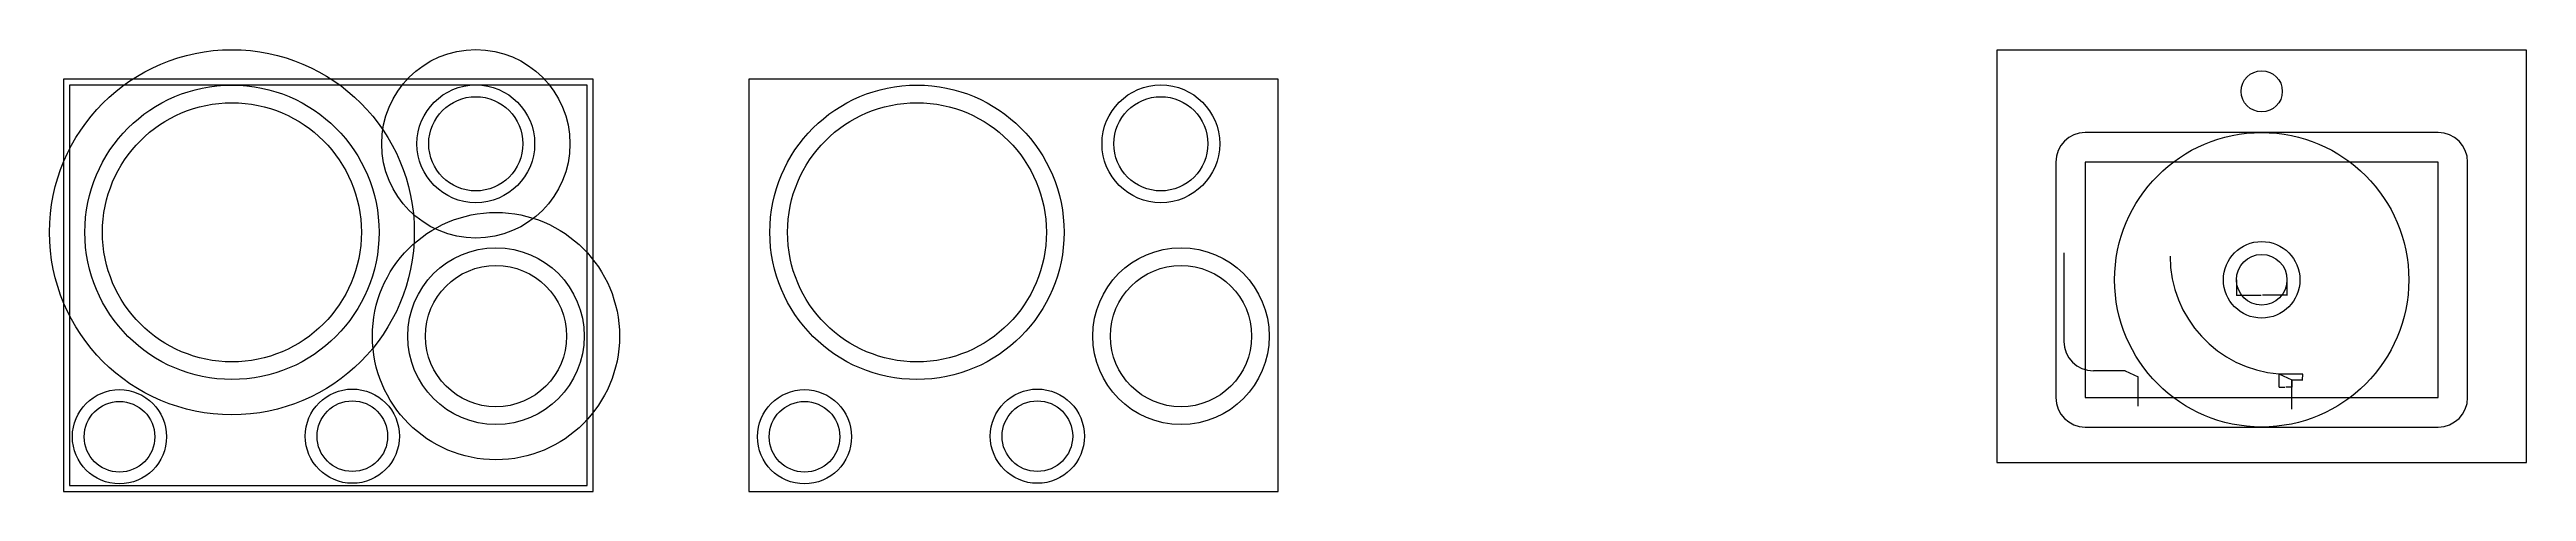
# Model space of a CAD drawing. Header units: inches. Extents: x 175 to 6568, y 384 to 2335.
# Drawn here: x 175 to 2280, y 431 to 806 of the extents above; entities that cross this region are included whole.
import ezdxf

# ---------------------------------------------------------------- set-up
doc = ezdxf.new("R2010")
doc.units = ezdxf.units.IN
doc.header["$MEASUREMENT"] = 0
doc.styles.get("Standard").update_dxf_attribs({"font": 'arial.ttf'})
doc.dimstyles.get("Standard").update_dxf_attribs({"dimtxt": 2.5, "dimasz": 2.5, "dimexe": 1.25, "dimexo": 0.625, "dimtad": 1, "dimtxsty": 'Standard', "dimcen": 2.5, "dimazin": 3, "dimtfac": 1, "dimtmove": 0, "dimatfit": 3})

# ---------------------------------------------------------------- blocks, each defined once
blk = doc.blocks.new('*D1')
at = {"color": 0, "lineweight": -2, "transparency": 16777216}
for p, q in [((2033.2, 610.6), (2033.2, 597.3)), ((2076.2, 610.6), (2076.2, 597.3)), ((2033.4, 597.5), (2054.2, 597.5)), ((2076.1, 597.5), (2055.3, 597.5))]:
    blk.add_line(p, q, dxfattribs=at)
at = {"color": 0, "transparency": 16777216}
for points in [[(2033.4, 597.5), (2033.4, 597.4), (2033.2, 597.5)], [(2076.1, 597.5), (2076.1, 597.4), (2076.2, 597.5)]]:
    blk.add_solid(points, dxfattribs=at)
at = {"layer": 'Defpoints', "color": 0, "transparency": 16777216}
for p in [(2033.2, 610.7), (2076.2, 610.7), (2076.2, 597.5)]:
    blk.add_point(p, dxfattribs=at)
at = {"color": 0, "transparency": 16777216, "insert": (2054.7, 597.5), "char_height": 0.18, "attachment_point": 5}
blk.add_mtext('\\A1;43.0000', dxfattribs=at)
blk = doc.blocks.new('*D2')
at = {"color": 0, "lineweight": -2, "transparency": 16777216}
for p, q in [((2069.4, 530.7), (2089.7, 530.7)), ((2089.5, 530.6), (2089.5, 528.4)), ((2089.5, 525.9), (2089.5, 528.1)), ((2080.4, 525.7), (2089.7, 525.7))]:
    blk.add_line(p, q, dxfattribs=at)
at = {"color": 0, "transparency": 16777216}
for points in [[(2089.5, 530.6), (2089.6, 530.6), (2089.5, 530.7)], [(2089.5, 525.9), (2089.6, 525.9), (2089.5, 525.7)]]:
    blk.add_solid(points, dxfattribs=at)
at = {"layer": 'Defpoints', "color": 0, "transparency": 16777216}
for p in [(2069.3, 530.7), (2080.3, 525.7), (2089.5, 525.7)]:
    blk.add_point(p, dxfattribs=at)
at = {"color": 0, "transparency": 16777216, "insert": (2089.5, 528.2), "char_height": 0.18, "attachment_point": 5}
blk.add_mtext('\\A1;5.0000', dxfattribs=at)
blk = doc.blocks.new('*D3')
at = {"color": 0, "lineweight": -2, "transparency": 16777216}
for p, q in [((2069.3, 530.7), (2069.3, 519.4)), ((2069.5, 519.6), (2074.3, 519.6)), ((2080.2, 519.6), (2075.4, 519.6)), ((2080.3, 525.7), (2080.3, 519.4))]:
    blk.add_line(p, q, dxfattribs=at)
at = {"color": 0, "transparency": 16777216}
for points in [[(2069.5, 519.6), (2069.5, 519.6), (2069.3, 519.6)], [(2080.2, 519.6), (2080.2, 519.6), (2080.3, 519.6)]]:
    blk.add_solid(points, dxfattribs=at)
at = {"layer": 'Defpoints', "color": 0, "transparency": 16777216}
for p in [(2069.3, 530.7), (2080.3, 525.7), (2080.3, 519.6)]:
    blk.add_point(p, dxfattribs=at)
at = {"color": 0, "transparency": 16777216, "insert": (2074.8, 519.6), "char_height": 0.18, "attachment_point": 5}
blk.add_mtext('\\A1;11.0000', dxfattribs=at)

msp = doc.modelspace()

# ---------------------------------------------------------------- linework, layer by layer
for p, q in [((1886.695, 633.405), (1886.695, 558.405)), ((1938.681, 533.405), (1911.695, 533.405)), ((1938.681, 533.405), (1949.681, 528.405)), ((1949.681, 503.405), (1949.681, 528.405)), ((2069.348, 530.746), (2080.348, 525.746)), ((2080.348, 500.746), (2080.348, 525.746))]:
    msp.add_line(p, q)
for points in [[(1829.747, 805.655), (1829.747, 455.655), (2279.747, 455.655), (2279.747, 805.655)], [(186.858, 780.988), (186.858, 430.988), (636.858, 430.988), (636.858, 780.988)], [(768.988, 780.988), (768.988, 430.988), (1218.988, 430.988), (1218.988, 780.988)], [(191.858, 775.988), (191.858, 435.988), (631.858, 435.988), (631.858, 775.988)], [(1904.747, 710.655), (1904.747, 510.655), (2204.747, 510.655), (2204.747, 710.655)]]:
    msp.add_lwpolyline(points, close=True)
msp.add_lwpolyline([(1879.747, 710.655), (1879.747, 510.655, 0.41421356), (1904.747, 485.655), (2204.747, 485.655, 0.41421356), (2229.747, 510.655), (2229.747, 710.655, 0.41421356), (2204.747, 735.655), (1904.747, 735.655, 0.41421356)], format="xyb", close=True)
at = {"color": 1}
for centre, radius in [((329.859, 650.988), 155), ((537.111, 726.103), 80), ((554.246, 562.827), 105)]:
    msp.add_circle(centre, radius, dxfattribs=at)
for centre, radius in [((2054.747, 770.655), 17.5), ((329.859, 650.988), 125), ((329.859, 650.988), 110), ((537.111, 726.103), 50), ((537.111, 726.103), 40), ((911.989, 650.988), 125), ((911.989, 650.988), 110), ((1119.241, 726.103), 50), ((1119.241, 726.103), 40), ((2054.747, 610.655), 125), ((554.246, 562.827), 75), ((1136.377, 562.827), 75), ((2054.747, 610.655), 32.5), ((2054.747, 610.655), 21.5), ((554.246, 562.827), 60), ((1136.377, 562.827), 60), ((234.299, 477.39), 40), ((234.299, 477.39), 30), ((432.195, 477.884), 40), ((432.195, 477.884), 30), ((816.429, 477.39), 40), ((816.429, 477.39), 30), ((1014.325, 477.884), 40), ((1014.325, 477.884), 30)]:
    msp.add_circle(centre, radius)
for centre, radius, start, end in [((2077.377, 630.953), 100.528, 180.118098, 265.419553), ((1911.695, 558.405), 25, 180, 270)]:
    msp.add_arc(centre, radius, start, end)

# ---------------------------------------------------------------- dimensions: what is measured, and where the dimension line sits
for base, p1, p2, picture, middle in [((2076.247, 597.467), (2033.247, 610.655), (2076.247, 610.655), '*D1', (2054.747, 597.467)), ((2080.348, 519.587), (2069.348, 530.746), (2080.348, 525.746), '*D3', (2074.848, 519.587))]:
    dim = msp.add_linear_dim(base=base, p1=p1, p2=p2, dimstyle='Standard')
    dim.commit()
    dim.dimension.update_dxf_attribs({"geometry": picture, "text_midpoint": middle})
dim = msp.add_linear_dim(base=(2089.524, 525.746), p1=(2069.348, 530.746), p2=(2080.348, 525.746), angle=90, dimstyle='Standard')
dim.commit()
dim.dimension.update_dxf_attribs({"geometry": '*D2', "text_midpoint": (2089.524, 528.246)})

doc.saveas('drawing.dxf')
